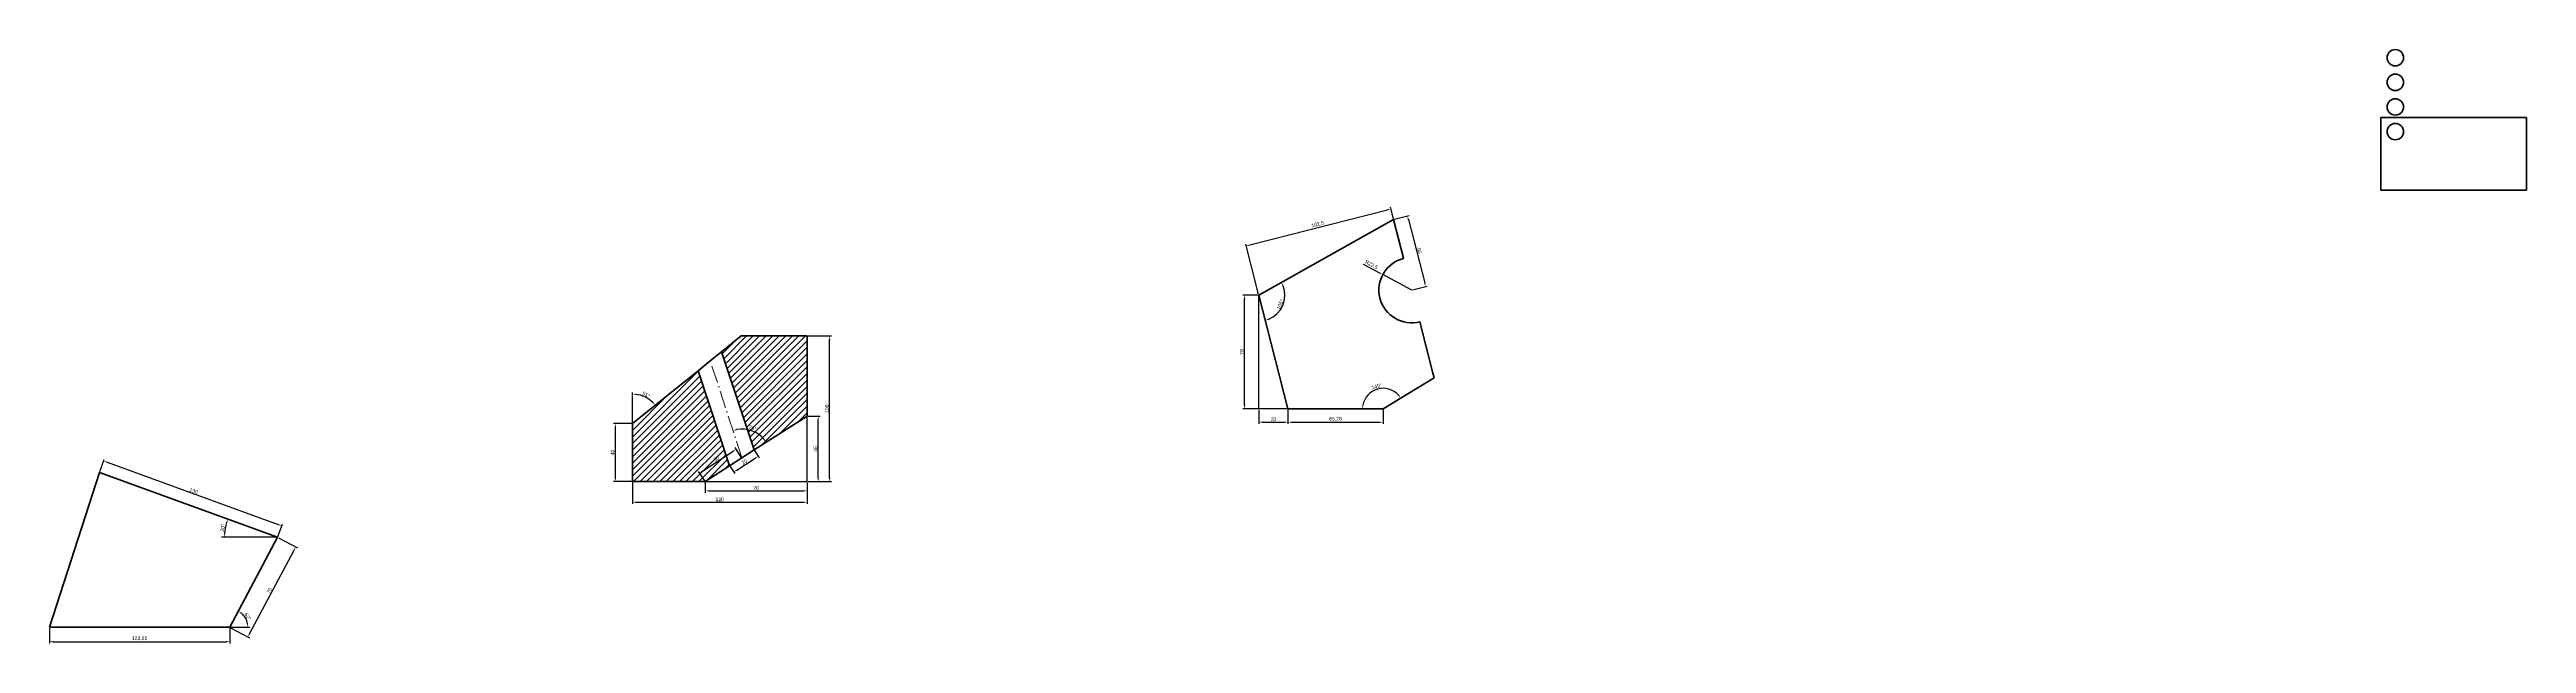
# Model space of a CAD drawing. Header units: millimetres. Extents: x 100 to 1800, y 89 to 497.
import ezdxf

# ---------------------------------------------------------------- set-up
doc = ezdxf.new("R2010")
doc.units = ezdxf.units.MM
doc.linetypes.add('ACAD_ISO10W100', pattern=[18, 12, -3, 0, -3])
doc.layers.add('Kreskowanie', color=7, linetype='Continuous')
doc.layers.add('Wymiary', color=7, linetype='Continuous')
doc.layers.add('Osie symetrii', color=7, linetype='ACAD_ISO10W100', lineweight=0)
doc.layers.add('Zarys', color=7, linetype='Continuous', lineweight=50)
doc.styles.get("Standard").update_dxf_attribs({"font": 'arial.ttf'})
doc.dimstyles.new('ISO-25', dxfattribs={"dimtxt": 2.5, "dimasz": 2.5, "dimexe": 1.25, "dimexo": 0.625, "dimtad": 1, "dimtxsty": 'Standard', "dimcen": 2.5, "dimadec": 0, "dimazin": 0, "dimtfac": 1, "dimtmove": 0, "dimatfit": 3, "dimfxl": 1, "dimarcsym": 0})

# ---------------------------------------------------------------- blocks, each defined once
blk = doc.blocks.new('*D2')
at = {"layer": 'Defpoints', "color": 0, "transparency": 16777216}
for p in [(134.4, 206.3), (256.5, 161.8), (259.4, 169.7)]:
    blk.add_point(p, dxfattribs=at)
at = {"layer": 'Wymiary', "color": 0, "lineweight": -2, "transparency": 16777216}
for p, q in [((134.6, 206.9), (137.6, 215.3)), ((139.6, 213.3), (257, 170.5)), ((256.7, 162.4), (259.8, 170.8))]:
    blk.add_line(p, q, dxfattribs=at)
at = {"layer": 'Wymiary', "color": 0, "transparency": 16777216}
for points in [[(139.7, 213.7), (139.4, 212.9), (137.2, 214.1)], [(257.2, 170.9), (256.9, 170.1), (259.4, 169.7)]]:
    blk.add_solid(points, dxfattribs=at)
at = {"layer": 'Wymiary', "color": 0, "transparency": 16777216, "insert": (198.9, 193.7), "char_height": 2.5, "attachment_point": 5, "rotation": 340}
blk.add_mtext('130', dxfattribs=at)
blk = doc.blocks.new('*D4')
at = {"layer": 'Defpoints', "color": 0, "transparency": 16777216}
for p in [(100, 100), (223.7, 100), (223.7, 90.1)]:
    blk.add_point(p, dxfattribs=at)
at = {"layer": 'Wymiary', "color": 0, "lineweight": -2, "transparency": 16777216}
for p, q in [((100, 99.4), (100, 88.9)), ((102.5, 90.1), (221.2, 90.1)), ((223.7, 99.4), (223.7, 88.9))]:
    blk.add_line(p, q, dxfattribs=at)
at = {"layer": 'Wymiary', "color": 0, "transparency": 16777216}
for points in [[(102.5, 90.6), (102.5, 89.7), (100, 90.1)], [(221.2, 90.6), (221.2, 89.7), (223.7, 90.1)]]:
    blk.add_solid(points, dxfattribs=at)
at = {"layer": 'Wymiary', "color": 0, "transparency": 16777216, "insert": (161.8, 92.3), "char_height": 2.5, "attachment_point": 5}
blk.add_mtext('123,65', dxfattribs=at)
blk = doc.blocks.new('*D5')
at = {"layer": 'Defpoints', "color": 0, "transparency": 16777216}
for p in [(134.4, 206.3), (221.1, 170.2), (218.1, 161.8), (256.5, 161.8), (256.5, 161.8)]:
    blk.add_point(p, dxfattribs=at)
at = {"layer": 'Wymiary', "color": 0, "lineweight": -2, "transparency": 16777216}
blk.add_arc((256.5, 161.8), 36.4, 163.9413, 176.0587, dxfattribs=at)
at = {"layer": 'Wymiary', "color": 0, "transparency": 16777216}
for points in [[(221.2, 172), (222, 171.7), (222.4, 174.2)], [(220.7, 164.3), (219.8, 164.3), (220.2, 161.8)]]:
    blk.add_solid(points, dxfattribs=at)
at = {"layer": 'Wymiary', "color": 0, "transparency": 16777216, "insert": (218.8, 168.4), "char_height": 2.5, "attachment_point": 5, "rotation": 80}
blk.add_mtext('20°', dxfattribs=at)
blk = doc.blocks.new('*D6')
at = {"layer": 'Defpoints', "color": 0, "transparency": 16777216}
for p in [(256.5, 161.8), (235.4, 104.4), (223.7, 100), (223.7, 100), (237.5, 100)]:
    blk.add_point(p, dxfattribs=at)
at = {"layer": 'Wymiary', "color": 0, "lineweight": -2, "transparency": 16777216}
blk.add_arc((223.7, 100), 12.5, 11.447, 50.553, dxfattribs=at)
at = {"layer": 'Wymiary', "color": 0, "transparency": 16777216}
for points in [[(231.4, 109.3), (231.8, 110), (229.5, 111.1)], [(236.3, 102.5), (235.5, 102.4), (236.2, 100)]]:
    blk.add_solid(points, dxfattribs=at)
at = {"layer": 'Wymiary', "color": 0, "transparency": 16777216, "insert": (236, 107.4), "char_height": 2.5, "attachment_point": 5, "rotation": 301}
blk.add_mtext('62°', dxfattribs=at)
blk = doc.blocks.new('*D7')
at = {"layer": 'Defpoints', "color": 0, "transparency": 16777216}
for p in [(256.5, 161.8), (269, 155.2), (223.6, 100)]:
    blk.add_point(p, dxfattribs=at)
at = {"layer": 'Wymiary', "color": 0, "lineweight": -2, "transparency": 16777216}
for p, q in [((257.1, 161.5), (270.1, 154.6)), ((237.3, 95.6), (267.8, 153)), ((224.2, 99.7), (237.2, 92.8))]:
    blk.add_line(p, q, dxfattribs=at)
at = {"layer": 'Wymiary', "color": 0, "transparency": 16777216}
for points in [[(267.5, 153.2), (268.2, 152.8), (269, 155.2)], [(236.9, 95.8), (237.7, 95.4), (236.1, 93.4)]]:
    blk.add_solid(points, dxfattribs=at)
at = {"layer": 'Wymiary', "color": 0, "transparency": 16777216, "insert": (250.9, 125.2), "char_height": 2.5, "attachment_point": 5, "rotation": 62}
blk.add_mtext('70', dxfattribs=at)
blk = doc.blocks.new('*D8')
at = {"layer": 'Defpoints', "color": 0, "transparency": 16777216}
for p in [(571.3, 222.3), (575.2, 216.3), (550, 200)]:
    blk.add_point(p, dxfattribs=at)
at = {"layer": 'Wymiary', "color": 0, "lineweight": -2, "transparency": 16777216}
for p, q in [((574.8, 216.9), (570.6, 223.4)), ((549.7, 200.5), (545.4, 207)), ((548.2, 207.3), (569.2, 221))]:
    blk.add_line(p, q, dxfattribs=at)
at = {"layer": 'Wymiary', "color": 0, "transparency": 16777216}
for points in [[(569, 221.3), (569.4, 220.6), (571.3, 222.3)], [(548, 207.7), (548.4, 207), (546.1, 206)]]:
    blk.add_solid(points, dxfattribs=at)
at = {"layer": 'Wymiary', "color": 0, "transparency": 16777216, "insert": (557.7, 215.7), "char_height": 2.5, "attachment_point": 5, "rotation": 33}
blk.add_mtext('30', dxfattribs=at)
blk = doc.blocks.new('*D11')
at = {"layer": 'Defpoints', "color": 0, "transparency": 16777216}
for p in [(583.5, 221.8), (566.8, 210.9), (586.3, 217.5)]:
    blk.add_point(p, dxfattribs=at)
at = {"layer": 'Wymiary', "color": 0, "lineweight": -2, "transparency": 16777216}
for p, q in [((583.9, 221.3), (587, 216.4)), ((567.1, 210.4), (570.3, 205.5)), ((571.7, 207.9), (584.2, 216.1))]:
    blk.add_line(p, q, dxfattribs=at)
at = {"layer": 'Wymiary', "color": 0, "transparency": 16777216}
for points in [[(571.4, 208.3), (571.9, 207.6), (569.6, 206.6)], [(584, 216.5), (584.5, 215.8), (586.3, 217.5)]]:
    blk.add_solid(points, dxfattribs=at)
at = {"layer": 'Wymiary', "color": 0, "transparency": 16777216, "insert": (576.9, 213.6), "char_height": 2.5, "attachment_point": 5, "rotation": 33}
blk.add_mtext('20', dxfattribs=at)
blk = doc.blocks.new('*D12')
at = {"layer": 'Defpoints', "color": 0, "transparency": 16777216}
for p in [(553.5, 282.9), (620, 245), (585.8, 233), (575.2, 216.3), (550, 200)]:
    blk.add_point(p, dxfattribs=at)
at = {"layer": 'Wymiary', "color": 0, "lineweight": -2, "transparency": 16777216}
blk.add_arc((575.2, 216.2), 19.9, 39.9505, 100.7977, dxfattribs=at)
at = {"layer": 'Wymiary', "color": 0, "transparency": 16777216}
for points in [[(571.6, 235.3), (571.4, 236.1), (569.1, 235.1)], [(590.8, 229.2), (590.1, 228.7), (591.9, 226.9)]]:
    blk.add_solid(points, dxfattribs=at)
at = {"layer": 'Wymiary', "color": 0, "transparency": 16777216, "insert": (582.5, 236.7), "char_height": 2.5, "attachment_point": 5, "rotation": 340.3741}
blk.add_mtext('75°', dxfattribs=at)
blk = doc.blocks.new('*D13')
at = {"layer": 'Defpoints', "color": 0, "transparency": 16777216}
for p in [(574.8, 300), (500, 258.6), (511.3, 256.6), (500, 250.1), (500, 240)]:
    blk.add_point(p, dxfattribs=at)
at = {"layer": 'Wymiary', "color": 0, "lineweight": -2, "transparency": 16777216}
blk.add_line((500, 259.2), (500, 261.3), dxfattribs=at)
blk.add_arc((500, 240), 20.1, 45.8744, 82.8647, dxfattribs=at)
at = {"layer": 'Wymiary', "color": 0, "transparency": 16777216}
for points in [[(502.5, 259.5), (502.5, 260.3), (500, 260.1)], [(514.3, 254.7), (513.7, 254.1), (515.7, 252.6)]]:
    blk.add_solid(points, dxfattribs=at)
at = {"layer": 'Wymiary', "color": 0, "transparency": 16777216, "insert": (509.5, 259.8), "char_height": 2.5, "attachment_point": 5, "rotation": 334.3695}
blk.add_mtext('51°', dxfattribs=at)
blk = doc.blocks.new('*D14')
at = {"layer": 'Defpoints', "color": 0, "transparency": 16777216}
for p in [(488.4, 240), (500, 240), (500, 200)]:
    blk.add_point(p, dxfattribs=at)
at = {"layer": 'Wymiary', "color": 0, "lineweight": -2, "transparency": 16777216}
for p, q in [((499.4, 240), (487.1, 240)), ((488.4, 202.5), (488.4, 237.5)), ((499.4, 200), (487.1, 200))]:
    blk.add_line(p, q, dxfattribs=at)
at = {"layer": 'Wymiary', "color": 0, "transparency": 16777216}
for points in [[(488, 237.5), (488.8, 237.5), (488.4, 240)], [(488, 202.5), (488.8, 202.5), (488.4, 200)]]:
    blk.add_solid(points, dxfattribs=at)
at = {"layer": 'Wymiary', "color": 0, "transparency": 16777216, "insert": (486.5, 220), "char_height": 2.5, "attachment_point": 5, "rotation": 90}
blk.add_mtext('40', dxfattribs=at)
blk = doc.blocks.new('*D15')
at = {"layer": 'Defpoints', "color": 0, "transparency": 16777216}
for p in [(550, 200), (620, 200), (620, 193.7)]:
    blk.add_point(p, dxfattribs=at)
at = {"layer": 'Wymiary', "color": 0, "lineweight": -2, "transparency": 16777216}
for p, q in [((550, 199.4), (550, 192.4)), ((552.5, 193.7), (617.5, 193.7)), ((620, 199.4), (620, 192.4))]:
    blk.add_line(p, q, dxfattribs=at)
at = {"layer": 'Wymiary', "color": 0, "transparency": 16777216}
for points in [[(552.5, 194.1), (552.5, 193.3), (550, 193.7)], [(617.5, 194.1), (617.5, 193.3), (620, 193.7)]]:
    blk.add_solid(points, dxfattribs=at)
at = {"layer": 'Wymiary', "color": 0, "transparency": 16777216, "insert": (585, 195.6), "char_height": 2.5, "attachment_point": 5}
blk.add_mtext('70', dxfattribs=at)
blk = doc.blocks.new('*D16')
at = {"layer": 'Defpoints', "color": 0, "transparency": 16777216}
for p in [(500, 200), (620, 200), (620, 185.9)]:
    blk.add_point(p, dxfattribs=at)
at = {"layer": 'Wymiary', "color": 0, "lineweight": -2, "transparency": 16777216}
for p, q in [((500, 199.4), (500, 184.7)), ((620, 199.4), (620, 184.7)), ((502.5, 185.9), (617.5, 185.9))]:
    blk.add_line(p, q, dxfattribs=at)
at = {"layer": 'Wymiary', "color": 0, "transparency": 16777216}
for points in [[(502.5, 186.3), (502.5, 185.5), (500, 185.9)], [(617.5, 186.3), (617.5, 185.5), (620, 185.9)]]:
    blk.add_solid(points, dxfattribs=at)
at = {"layer": 'Wymiary', "color": 0, "transparency": 16777216, "insert": (560, 187.8), "char_height": 2.5, "attachment_point": 5}
blk.add_mtext('120', dxfattribs=at)
blk = doc.blocks.new('*D17')
at = {"layer": 'Defpoints', "color": 0, "transparency": 16777216}
for p in [(620, 245), (627.6, 245), (620, 200)]:
    blk.add_point(p, dxfattribs=at)
at = {"layer": 'Wymiary', "color": 0, "lineweight": -2, "transparency": 16777216}
for p, q in [((620.6, 245), (628.8, 245)), ((627.6, 202.5), (627.6, 242.5)), ((620.6, 200), (628.8, 200))]:
    blk.add_line(p, q, dxfattribs=at)
at = {"layer": 'Wymiary', "color": 0, "transparency": 16777216}
for points in [[(627.1, 242.5), (628, 242.5), (627.6, 245)], [(627.1, 202.5), (628, 202.5), (627.6, 200)]]:
    blk.add_solid(points, dxfattribs=at)
at = {"layer": 'Wymiary', "color": 0, "transparency": 16777216, "insert": (625.7, 222.5), "char_height": 2.5, "attachment_point": 5, "rotation": 90}
blk.add_mtext('45', dxfattribs=at)
blk = doc.blocks.new('*D18')
at = {"layer": 'Defpoints', "color": 0, "transparency": 16777216}
for p in [(620, 300), (635.4, 300), (620, 200)]:
    blk.add_point(p, dxfattribs=at)
at = {"layer": 'Wymiary', "color": 0, "lineweight": -2, "transparency": 16777216}
for p, q in [((620.6, 300), (636.7, 300)), ((635.4, 202.5), (635.4, 297.5)), ((620.6, 200), (636.7, 200))]:
    blk.add_line(p, q, dxfattribs=at)
at = {"layer": 'Wymiary', "color": 0, "transparency": 16777216}
for points in [[(635, 297.5), (635.9, 297.5), (635.4, 300)], [(635, 202.5), (635.9, 202.5), (635.4, 200)]]:
    blk.add_solid(points, dxfattribs=at)
at = {"layer": 'Wymiary', "color": 0, "transparency": 16777216, "insert": (633.5, 250), "char_height": 2.5, "attachment_point": 5, "rotation": 90}
blk.add_mtext('100', dxfattribs=at)
blk = doc.blocks.new('*D19')
at = {"layer": 'Defpoints', "color": 0, "transparency": 16777216}
for p in [(1022.5, 379.9), (1034.9, 331.5), (1044.4, 333.9)]:
    blk.add_point(p, dxfattribs=at)
at = {"layer": 'Wymiary', "color": 0, "lineweight": -2, "transparency": 16777216}
for p, q in [((1023.1, 380.1), (1033.2, 382.7)), ((1032.6, 380), (1043.8, 336.4)), ((1035.5, 331.7), (1045.6, 334.3))]:
    blk.add_line(p, q, dxfattribs=at)
at = {"layer": 'Wymiary', "color": 0, "transparency": 16777216}
for points in [[(1033, 380.1), (1032.2, 379.9), (1032, 382.4)], [(1044.2, 336.5), (1043.4, 336.3), (1044.4, 333.9)]]:
    blk.add_solid(points, dxfattribs=at)
at = {"layer": 'Wymiary', "color": 0, "transparency": 16777216, "insert": (1040.1, 358.6), "char_height": 2.5, "attachment_point": 5, "rotation": 284.3814}
blk.add_mtext('50', dxfattribs=at)
blk = doc.blocks.new('*D20')
at = {"layer": 'Defpoints', "color": 0, "transparency": 16777216}
for p in [(1015.1, 342.1), (1034.9, 331.5)]:
    blk.add_point(p, dxfattribs=at)
at = {"layer": 'Wymiary', "color": 0, "lineweight": -2, "transparency": 16777216}
for p, q in [((1001.7, 349.3), (1012.9, 343.3)), ((1034.9, 331.5), (1015.1, 342.1))]:
    blk.add_line(p, q, dxfattribs=at)
at = {"layer": 'Wymiary', "color": 0, "transparency": 16777216}
blk.add_solid([(1013.1, 343.7), (1012.7, 342.9), (1015.1, 342.1)], dxfattribs=at)
at = {"layer": 'Wymiary', "color": 0, "transparency": 16777216, "insert": (1007.2, 348.8), "char_height": 2.5, "attachment_point": 5, "rotation": 331.792}
blk.add_mtext('R22,5', dxfattribs=at)
blk = doc.blocks.new('*D21')
at = {"layer": 'Defpoints', "color": 0, "transparency": 16777216}
for p in [(1017.5, 263.9), (1050.3, 271.3), (950, 250), (1015.3, 250), (1015.3, 250)]:
    blk.add_point(p, dxfattribs=at)
at = {"layer": 'Wymiary', "color": 0, "lineweight": -2, "transparency": 16777216}
blk.add_arc((1015.3, 250), 14.1, 41.4894, 169.8243, dxfattribs=at)
at = {"layer": 'Wymiary', "color": 0, "transparency": 16777216}
for points in [[(1026.2, 259.6), (1025.5, 259.1), (1027.3, 257.3)], [(1001.8, 252.5), (1001, 252.5), (1001.2, 250)]]:
    blk.add_solid(points, dxfattribs=at)
at = {"layer": 'Wymiary', "color": 0, "transparency": 16777216, "insert": (1010.9, 265.4), "char_height": 2.5, "attachment_point": 5, "rotation": 15.6568}
blk.add_mtext('149°', dxfattribs=at)
blk = doc.blocks.new('*D22')
at = {"layer": 'Defpoints', "color": 0, "transparency": 16777216}
for p in [(1022.5, 379.9), (930, 328), (930, 328), (943.5, 316.4), (950, 250)]:
    blk.add_point(p, dxfattribs=at)
at = {"layer": 'Wymiary', "color": 0, "lineweight": -2, "transparency": 16777216}
blk.add_arc((930, 328), 17.8, 292.4305, 21.2637, dxfattribs=at)
at = {"layer": 'Wymiary', "color": 0, "transparency": 16777216}
for points in [[(946.2, 334.3), (947, 334.6), (945.5, 336.7)], [(936.9, 311.1), (936.7, 311.9), (934.4, 310.7)]]:
    blk.add_solid(points, dxfattribs=at)
at = {"layer": 'Wymiary', "color": 0, "transparency": 16777216, "insert": (944.6, 321.7), "char_height": 2.5, "attachment_point": 5, "rotation": 66.8471}
blk.add_mtext('105°', dxfattribs=at)
blk = doc.blocks.new('*D23')
at = {"layer": 'Defpoints', "color": 0, "transparency": 16777216}
for p in [(950, 250), (1015.3, 250), (1015.3, 240.8)]:
    blk.add_point(p, dxfattribs=at)
at = {"layer": 'Wymiary', "color": 0, "lineweight": -2, "transparency": 16777216}
for p, q in [((950, 249.4), (950, 239.6)), ((952.5, 240.8), (1012.8, 240.8)), ((1015.3, 249.4), (1015.3, 239.6))]:
    blk.add_line(p, q, dxfattribs=at)
at = {"layer": 'Wymiary', "color": 0, "transparency": 16777216}
for points in [[(952.5, 241.2), (952.5, 240.4), (950, 240.8)], [(1012.8, 241.2), (1012.8, 240.4), (1015.3, 240.8)]]:
    blk.add_solid(points, dxfattribs=at)
at = {"layer": 'Wymiary', "color": 0, "transparency": 16777216, "insert": (982.6, 243), "char_height": 2.5, "attachment_point": 5}
blk.add_mtext('65,26', dxfattribs=at)
blk = doc.blocks.new('*D24')
at = {"layer": 'Defpoints', "color": 0, "transparency": 16777216}
for p in [(930, 250), (950, 250), (950, 240.9)]:
    blk.add_point(p, dxfattribs=at)
at = {"layer": 'Wymiary', "color": 0, "lineweight": -2, "transparency": 16777216}
for p, q in [((930, 249.4), (930, 239.6)), ((932.5, 240.9), (947.5, 240.9)), ((950, 249.4), (950, 239.6))]:
    blk.add_line(p, q, dxfattribs=at)
at = {"layer": 'Wymiary', "color": 0, "transparency": 16777216}
for points in [[(932.5, 241.3), (932.5, 240.4), (930, 240.9)], [(947.5, 241.3), (947.5, 240.4), (950, 240.9)]]:
    blk.add_solid(points, dxfattribs=at)
at = {"layer": 'Wymiary', "color": 0, "transparency": 16777216, "insert": (940, 242.8), "char_height": 2.5, "attachment_point": 5}
blk.add_mtext('20', dxfattribs=at)
blk = doc.blocks.new('*D25')
at = {"layer": 'Defpoints', "color": 0, "transparency": 16777216}
for p in [(920.2, 328), (930, 328), (930, 250)]:
    blk.add_point(p, dxfattribs=at)
at = {"layer": 'Wymiary', "color": 0, "lineweight": -2, "transparency": 16777216}
for p, q in [((929.4, 328), (919, 328)), ((920.2, 252.5), (920.2, 325.5)), ((929.4, 250), (919, 250))]:
    blk.add_line(p, q, dxfattribs=at)
at = {"layer": 'Wymiary', "color": 0, "transparency": 16777216}
for points in [[(919.8, 325.5), (920.7, 325.5), (920.2, 328)], [(919.8, 252.5), (920.7, 252.5), (920.2, 250)]]:
    blk.add_solid(points, dxfattribs=at)
at = {"layer": 'Wymiary', "color": 0, "transparency": 16777216, "insert": (918.3, 289), "char_height": 2.5, "attachment_point": 5, "rotation": 90}
blk.add_mtext('78', dxfattribs=at)
blk = doc.blocks.new('*D26')
at = {"layer": 'Defpoints', "color": 0, "transparency": 16777216}
for p in [(1020.6, 387.3), (1029.3, 353.5), (930, 328)]:
    blk.add_point(p, dxfattribs=at)
at = {"layer": 'Wymiary', "color": 0, "lineweight": -2, "transparency": 16777216}
for p, q in [((923.7, 362.5), (1018.2, 386.7)), ((1029.1, 354.1), (1020.3, 388.5)), ((929.8, 328.6), (921, 363))]:
    blk.add_line(p, q, dxfattribs=at)
at = {"layer": 'Wymiary', "color": 0, "transparency": 16777216}
for points in [[(1018.1, 387.1), (1018.3, 386.3), (1020.6, 387.3)], [(923.6, 362.9), (923.9, 362), (921.3, 361.8)]]:
    blk.add_solid(points, dxfattribs=at)
at = {"layer": 'Wymiary', "color": 0, "transparency": 16777216, "insert": (970.4, 376.6), "char_height": 2.5, "attachment_point": 5, "rotation": 14.3814}
blk.add_mtext('102,5', dxfattribs=at)
blk = doc.blocks.new('*U27')
at = {"layer": 'Zarys'}
blk.add_circle((0, 0), 5.63, dxfattribs=at)
blk = doc.blocks.new('*U28')
at = {"layer": 'Zarys', "color": 0, "linetype": 'ByBlock', "lineweight": -2, "transparency": 16777216}
for p in [(0, 50.7), (0, 33.8), (0, 16.9), (0, 0)]:
    blk.add_blockref('*U27', p, dxfattribs=at)

msp = doc.modelspace()

# ---------------------------------------------------------------- hatches: boundary and pattern name
at = {"layer": 'Kreskowanie'}
h = msp.add_hatch(dxfattribs=at)
h.set_pattern_fill('ANSI31', color=256)
h.paths.add_polyline_path([(620, 300), (574.788, 300), (561.174, 289.078), (583.547, 221.786), (620, 245)])
h.paths.add_polyline_path([(578.598, 235.343), (584.75, 233.149), (586.48, 238.002), (580.328, 240.195)], flags=25)
h = msp.add_hatch(dxfattribs=at)
h.set_pattern_fill('ANSI31', color=256)
h.paths.add_polyline_path([(500, 200), (500, 240), (545.103, 276.185), (566.773, 210.893), (550, 200)])

# ---------------------------------------------------------------- linework, layer by layer
at = {"layer": 'Osie symetrii'}
msp.add_line((575.16, 216.339), (553.508, 282.928), dxfattribs=at)
at = {"layer": 'Wymiary'}
for p, q in [((930, 250), (930, 328)), ((500, 250.14), (500, 258.62)), ((500, 240), (500, 250.14)), ((620, 200), (620, 245)), ((950, 250), (930, 250)), ((550, 200), (620, 200)), ((256.513, 161.806), (218.066, 161.806)), ((223.65, 100), (237.518, 100))]:
    msp.add_line(p, q, dxfattribs=at)
at = {"layer": 'Zarys'}
for p, q in [((1700, 450), (1700, 400)), ((1800, 450), (1700, 450)), ((1800, 400), (1800, 450)), ((1700, 400), (1800, 400)), ((930, 328), (1022.499, 379.935)), ((1029.288, 353.458), (1022.499, 379.935)), ((1029.288, 353.458), (1029.33, 353.295)), ((930, 328), (950, 250)), ((1040.507, 309.705), (1049.288, 275.458)), ((553.508, 282.928), (561.174, 289.078)), ((561.174, 289.078), (574.788, 300)), ((583.547, 221.786), (561.174, 289.078)), ((620, 300), (574.788, 300)), ((620, 245), (620, 300)), ((500, 240), (545.103, 276.185)), ((545.103, 276.185), (553.508, 282.928)), ((566.773, 210.893), (545.103, 276.185)), ((1049.288, 275.458), (1050.343, 271.343)), ((1015.26, 250), (1050.343, 271.343)), ((500, 200), (500, 240)), ((583.547, 221.786), (620, 245)), ((950, 250), (1015.26, 250)), ((566.773, 210.893), (583.547, 221.786)), ((550, 200), (566.773, 210.893)), ((500, 200), (550, 200))]:
    msp.add_line(p, q, dxfattribs=at)
at = {"layer": 'Zarys', "lineweight": 50}
for p, q in [((134.353, 206.269), (100, 100)), ((256.513, 161.806), (134.353, 206.269)), ((223.65, 100), (256.513, 161.806)), ((100, 100), (223.65, 100))]:
    msp.add_line(p, q, dxfattribs=at)
at = {"layer": 'Zarys'}
msp.add_arc((1034.918, 331.5), 22.5, 104.381395, 284.381395, dxfattribs=at)

# ---------------------------------------------------------------- block references
msp.add_blockref('*U28', (1709.98, 440.333), dxfattribs=at)

# ---------------------------------------------------------------- dimensions: what is measured, and where the dimension line sits
at = {"layer": 'Wymiary'}
for p1, p2, distance, picture, middle in [((930, 328), (1029.288, 353.458), 34.927, '*D26', (970.441, 376.622)), ((1022.499, 379.935), (1034.918, 331.502), 9.825, '*D19', (1040.068, 358.631)), ((620, 200), (620, 300), -15.438, '*D18', (633.537, 250)), ((500, 200), (500, 240), 11.629, '*D14', (486.469, 220)), ((620, 200), (620, 245), -7.564, '*D17', (625.667, 222.5)), ((550, 200), (575.16, 216.339), 7.134, '*D8', (557.658, 215.748)), ((566.773, 210.893), (583.547, 221.786), -5.139, '*D11', (576.923, 213.624)), ((134.353, 206.269), (256.513, 161.806), 8.368, '*D2', (198.946, 193.689)), ((500, 200), (620, 200), -14.075, '*D16', (560, 187.827)), ((550, 200), (620, 200), -6.307, '*D15', (585, 195.594)), ((223.65, 100), (256.513, 161.806), -14.146, '*D7', (250.893, 125.155)), ((100, 100), (223.65, 100), -9.854, '*D4', (161.825, 92.274))]:
    dim = msp.add_aligned_dim(p1=p1, p2=p2, distance=distance, dimstyle='ISO-25', dxfattribs=at)
    dim.commit()
    dim.dimension.update_dxf_attribs({"geometry": picture, "text_midpoint": middle})
for base, line1, line2, picture, middle in [((943.515, 316.4), ((930, 328), (1022.499, 379.935)), ((930, 328), (950, 250)), '*D22', (944.628, 321.745)), ((511.283, 256.619), ((500, 240), (574.788, 300)), ((500, 250.14), (500, 258.62)), '*D13', (509.512, 259.825)), ((585.782, 233.018), ((550, 200), (620, 245)), ((575.16, 216.339), (553.508, 282.928)), '*D12', (582.514, 236.7)), ((1017.495, 263.917), ((1015.26, 250), (1050.343, 271.343)), ((950, 250), (1015.26, 250)), '*D21', (1010.943, 265.403)), ((221.143, 170.189), ((256.513, 161.806), (218.066, 161.806)), ((256.513, 161.806), (134.353, 206.269)), '*D5', (218.843, 168.449)), ((235.378, 104.424), ((223.65, 100), (237.518, 100)), ((223.65, 100), (256.513, 161.806)), '*D6', (236.024, 107.435))]:
    dim = msp.add_angular_dim_2l(base=base, line1=line1, line2=line2, dimstyle='ISO-25', dxfattribs=at)
    dim.commit()
    dim.dimension.update_dxf_attribs({"geometry": picture, "text_midpoint": middle})
dim = msp.add_radius_dim(center=(1034.918, 331.5), mpoint=(1015.091, 342.135), dimstyle='ISO-25', dxfattribs=at)
dim.commit()
dim.dimension.update_dxf_attribs({"geometry": '*D20', "text_midpoint": (1007.215, 348.773)})
dim = msp.add_linear_dim(base=(920.236, 328), p1=(930, 250), p2=(930, 328), angle=90, dimstyle='ISO-25', dxfattribs=at)
dim.commit()
dim.dimension.update_dxf_attribs({"geometry": '*D25', "text_midpoint": (918.335, 289)})
for base, p1, p2, picture, middle in [((950, 240.862), (930, 250), (950, 250), '*D24', (940, 242.763)), ((1015.26, 240.824), (950, 250), (1015.26, 250), '*D23', (982.63, 242.951))]:
    dim = msp.add_linear_dim(base=base, p1=p1, p2=p2, dimstyle='ISO-25', dxfattribs=at)
    dim.commit()
    dim.dimension.update_dxf_attribs({"geometry": picture, "text_midpoint": middle})

doc.saveas('drawing.dxf')
